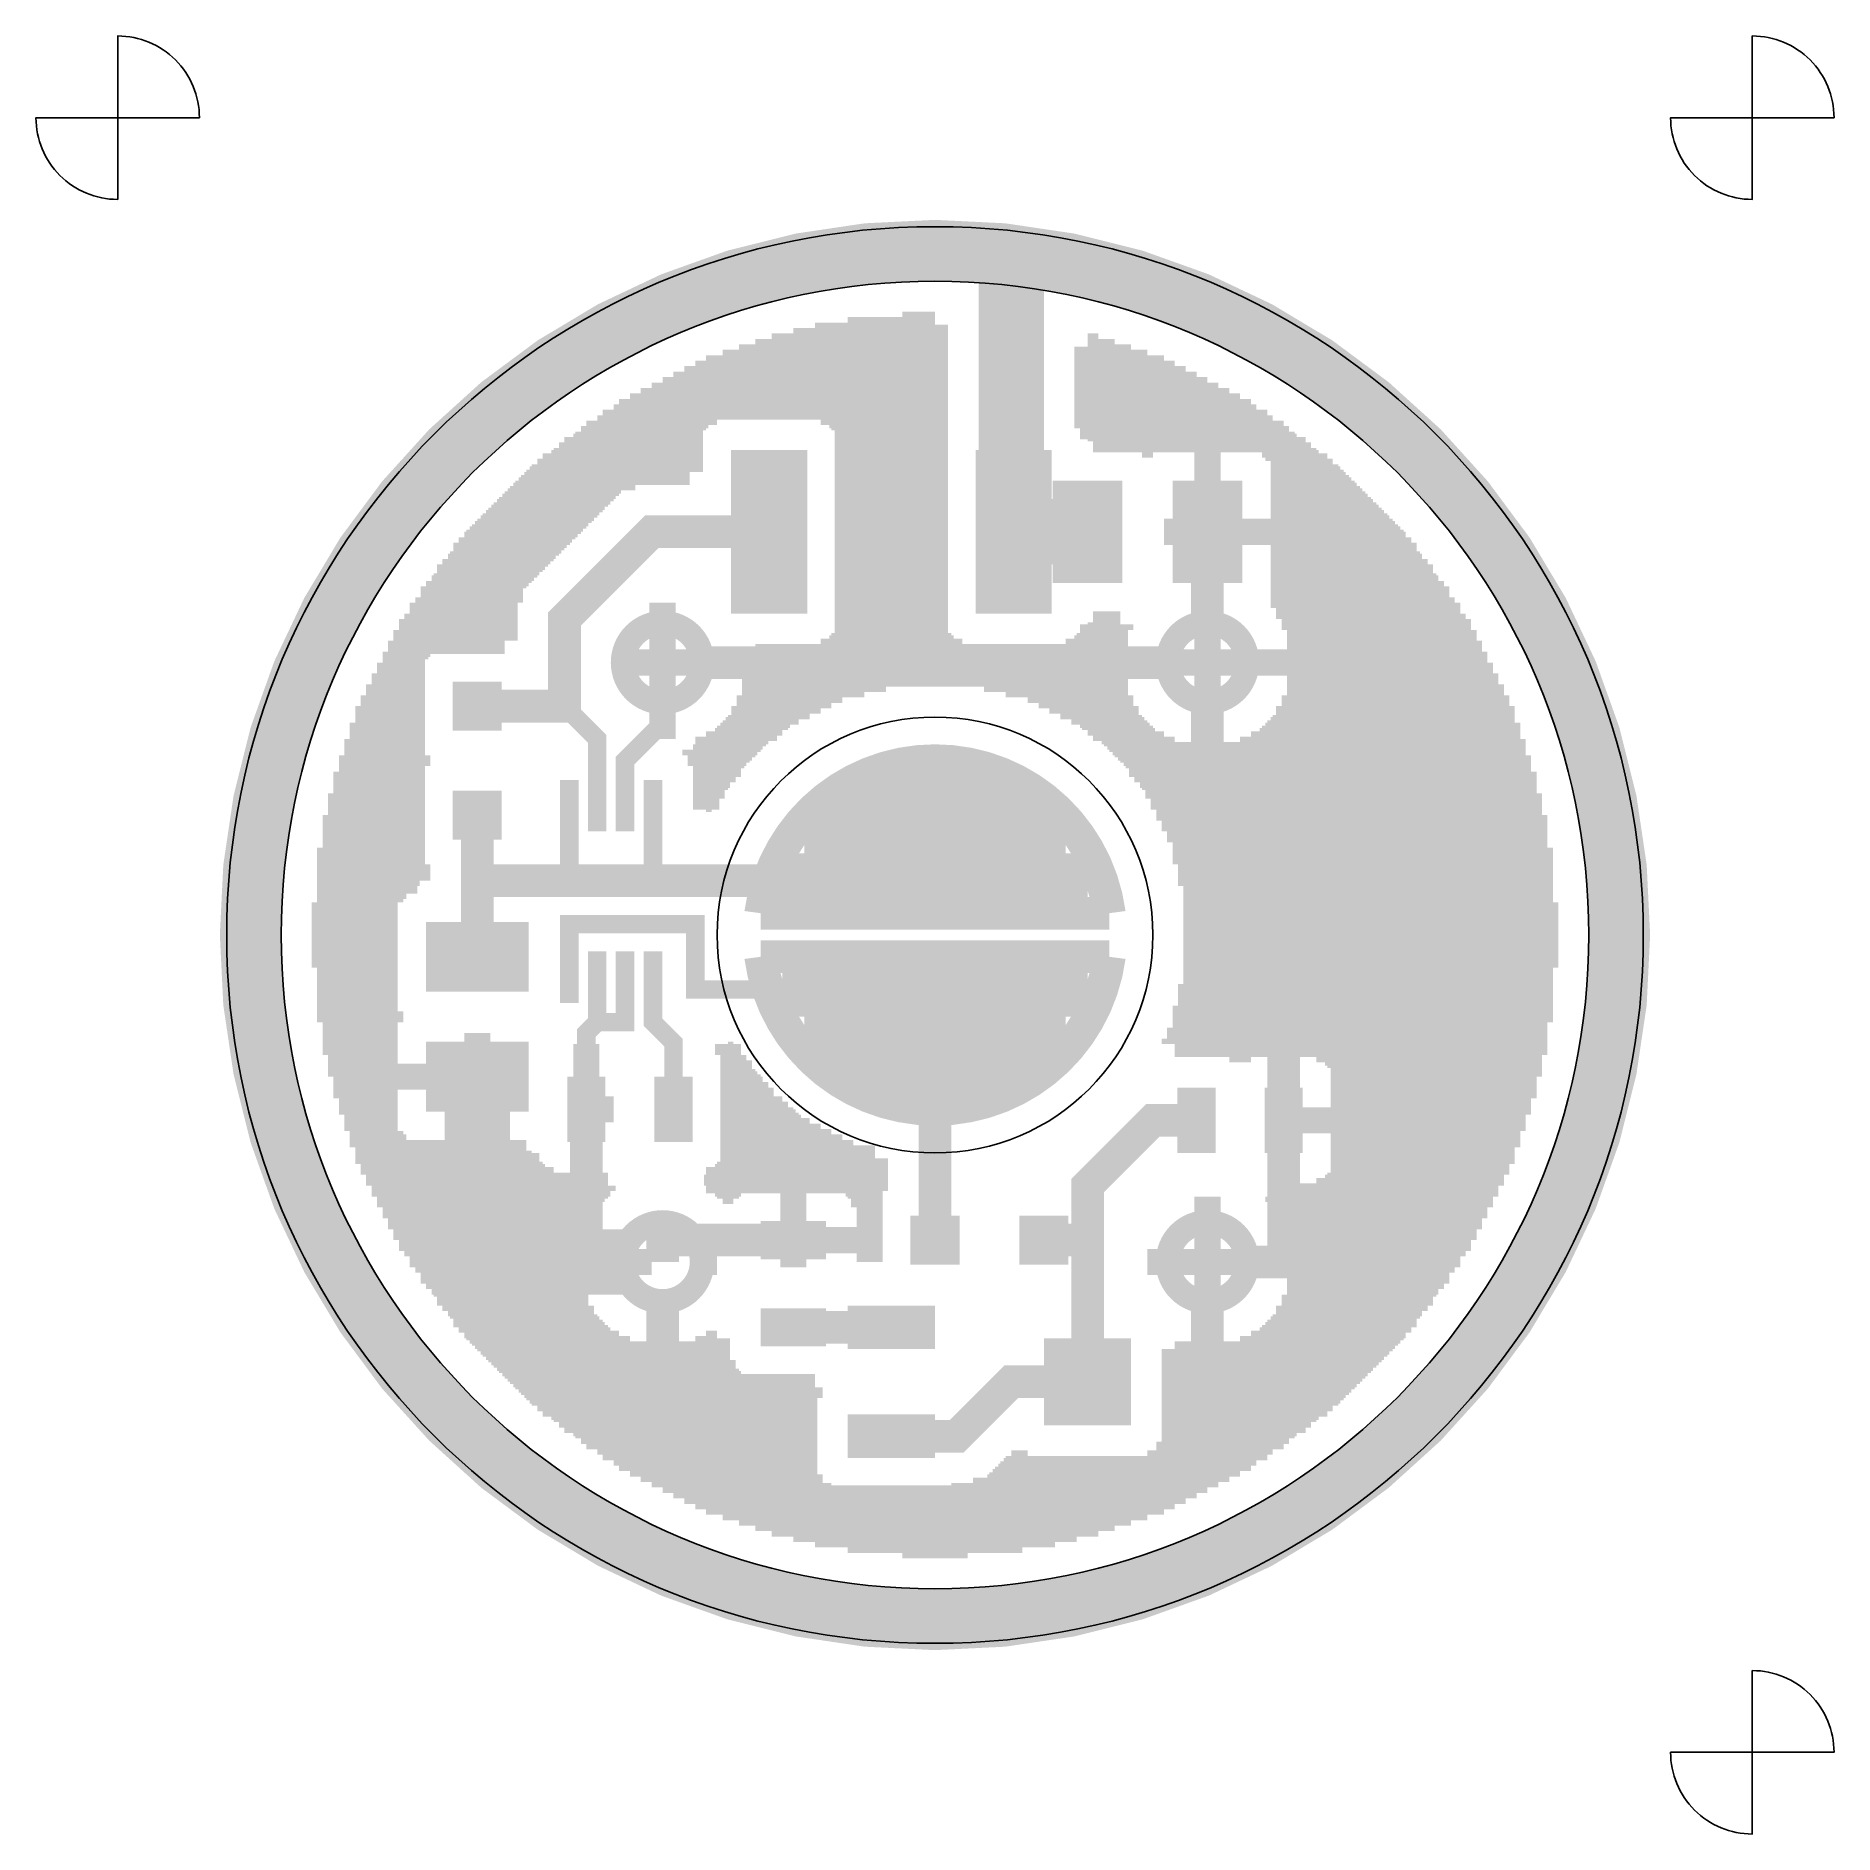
# Model space of a CAD drawing. Extents: x 385.4 to 427.4, y 334.6 to 376.6.
import ezdxf

# ---------------------------------------------------------------- set-up
doc = ezdxf.new("R2010")
doc.units = 0
doc.header["$MEASUREMENT"] = 0
doc.layers.add('1', color=2, linetype='CONTINUOUS')

msp = doc.modelspace()

# ---------------------------------------------------------------- linework, layer by layer
at = {"layer": '1'}
for points in [[(387.35, 374.65), (389.255, 374.65, 0.414214), (387.35, 376.555)], [(425.45, 374.65), (427.355, 374.65, 0.414214), (425.45, 376.555)], [(387.35, 374.65), (385.445, 374.65, 0.414214), (387.35, 372.745)], [(425.45, 374.65), (423.545, 374.65, 0.414214), (425.45, 372.745)], [(389.89, 355.6, 1), (422.91, 355.6, 1)], [(391.16, 355.6, 1), (421.64, 355.6, 1)], [(401.32, 355.6, 1), (411.48, 355.6, 1)], [(425.45, 336.55), (427.355, 336.55, 0.414214), (425.45, 338.455)], [(425.45, 336.55), (423.545, 336.55, 0.414214), (425.45, 334.645)]]:
    msp.add_lwpolyline(points, format="xyb", close=True, dxfattribs=at)
for points, const_width in [([(390.44563, 355.6, 1), (422.35438, 355.6, 1)], 1.42875), ([(399.12925, 361.95, 1), (400.97075, 361.95, 1)], 0.5715), ([(411.82925, 361.95, 1), (413.67075, 361.95, 1)], 0.5715), ([(405.8285, 356.87, 1), (406.9715, 356.87, 1)], 1.143), ([(405.8285, 354.33, 1), (406.9715, 354.33, 1)], 1.143), ([(399.12925, 347.98, 1), (400.97075, 347.98, 1)], 0.5715), ([(411.82925, 347.98, 1), (413.67075, 347.98, 1)], 0.5715)]:
    msp.add_lwpolyline(points, format="xyb", close=True, dxfattribs=dict(at, const_width=const_width))
for points, const_width in [([(408.178, 364.998), (408.178, 371.348)], 1.524), ([(405.638, 369.824), (406.4, 369.824)], 0.6096), ([(405.638, 361.696), (405.638, 369.824)], 0.6096), ([(405.765, 361.696), (405.765, 369.824)], 0.6096), ([(405.892, 361.696), (405.892, 369.824)], 0.6096), ([(406.019, 361.696), (406.019, 369.824)], 0.6096), ([(406.146, 361.696), (406.146, 369.824)], 0.6096), ([(406.273, 361.696), (406.273, 369.824)], 0.6096), ([(406.4, 361.696), (406.4, 369.824)], 0.6096), ([(403.098, 369.443), (406.4, 369.443)], 0.6096), ([(403.098, 367.919), (403.098, 369.443)], 0.6096), ([(403.225, 367.919), (403.225, 369.443)], 0.6096), ([(403.352, 367.919), (403.352, 369.443)], 0.6096), ([(403.479, 367.919), (403.479, 369.443)], 0.6096), ([(403.606, 369.57), (406.4, 369.57)], 0.6096), ([(403.606, 367.919), (403.606, 369.57)], 0.6096), ([(403.733, 367.792), (403.733, 369.57)], 0.6096), ([(403.86, 367.792), (403.86, 369.57)], 0.6096), ([(403.987, 367.665), (403.987, 369.57)], 0.6096), ([(404.114, 367.665), (404.114, 369.57)], 0.6096), ([(404.241, 367.411), (404.241, 369.57)], 0.6096), ([(404.368, 369.697), (406.4, 369.697)], 0.6096), ([(404.368, 361.442), (404.368, 369.697)], 0.6096), ([(404.495, 361.442), (404.495, 369.697)], 0.6096), ([(404.622, 361.442), (404.622, 369.697)], 0.6096), ([(404.749, 361.442), (404.749, 369.697)], 0.6096), ([(404.876, 361.569), (404.876, 369.697)], 0.6096), ([(405.003, 361.569), (405.003, 369.697)], 0.6096), ([(405.13, 361.569), (405.13, 369.697)], 0.6096), ([(405.257, 361.569), (405.257, 369.697)], 0.6096), ([(405.384, 361.696), (405.384, 369.697)], 0.6096), ([(405.511, 361.696), (405.511, 369.697)], 0.6096), ([(401.447, 368.935), (406.4, 368.935)], 0.6096), ([(401.447, 367.919), (401.447, 368.935)], 0.6096), ([(401.574, 367.919), (401.574, 368.935)], 0.6096), ([(401.701, 367.919), (401.701, 368.935)], 0.6096), ([(401.828, 369.062), (406.4, 369.062)], 0.6096), ([(401.828, 367.919), (401.828, 369.062)], 0.6096), ([(401.955, 367.919), (401.955, 369.062)], 0.6096), ([(402.082, 367.919), (402.082, 369.062)], 0.6096), ([(402.209, 369.189), (406.4, 369.189)], 0.6096), ([(402.209, 367.919), (402.209, 369.189)], 0.6096), ([(402.336, 367.919), (402.336, 369.189)], 0.6096), ([(402.463, 367.919), (402.463, 369.189)], 0.6096), ([(402.59, 369.316), (406.4, 369.316)], 0.6096), ([(402.59, 367.919), (402.59, 369.316)], 0.6096), ([(402.717, 367.919), (402.717, 369.316)], 0.6096), ([(402.844, 367.919), (402.844, 369.316)], 0.6096), ([(402.971, 367.919), (402.971, 369.316)], 0.6096), ([(409.956, 369.316), (410.21, 369.316)], 0.6096), ([(409.956, 367.411), (409.956, 369.316)], 0.6096), ([(409.956, 369.189), (410.591, 369.189)], 0.6096), ([(409.956, 369.062), (410.972, 369.062)], 0.6096), ([(409.956, 368.935), (411.353, 368.935)], 0.6096), ([(410.083, 367.157), (410.083, 369.316)], 0.6096), ([(410.21, 367.157), (410.21, 369.316)], 0.6096), ([(410.337, 367.157), (410.337, 369.189)], 0.6096), ([(410.464, 367.157), (410.464, 369.189)], 0.6096), ([(410.591, 367.157), (410.591, 369.189)], 0.6096), ([(410.718, 367.157), (410.718, 369.062)], 0.6096), ([(410.845, 367.157), (410.845, 369.062)], 0.6096), ([(410.972, 367.157), (410.972, 369.062)], 0.6096), ([(411.099, 367.157), (411.099, 368.935)], 0.6096), ([(411.226, 367.03), (411.226, 368.935)], 0.6096), ([(411.353, 367.03), (411.353, 368.935)], 0.6096), ([(400.558, 368.554), (406.4, 368.554)], 0.6096), ([(400.558, 366.395), (400.558, 368.554)], 0.6096), ([(400.685, 366.395), (400.685, 368.554)], 0.6096), ([(400.812, 368.681), (406.4, 368.681)], 0.6096), ([(400.812, 367.411), (400.812, 368.681)], 0.6096), ([(400.939, 367.538), (400.939, 368.681)], 0.6096), ([(401.066, 368.808), (406.4, 368.808)], 0.6096), ([(401.066, 367.665), (401.066, 368.808)], 0.6096), ([(401.193, 367.792), (401.193, 368.808)], 0.6096), ([(401.32, 367.792), (401.32, 368.808)], 0.6096), ([(409.956, 368.808), (411.734, 368.808)], 0.6096), ([(409.956, 368.681), (411.988, 368.681)], 0.6096), ([(409.956, 368.554), (412.242, 368.554)], 0.6096), ([(411.48, 367.03), (411.48, 368.808)], 0.6096), ([(411.607, 367.157), (411.607, 368.808)], 0.6096), ([(411.734, 367.157), (411.734, 368.808)], 0.6096), ([(411.861, 367.157), (411.861, 368.681)], 0.6096), ([(411.988, 367.157), (411.988, 368.681)], 0.6096), ([(412.115, 367.157), (412.115, 368.554)], 0.6096), ([(412.242, 367.157), (412.242, 368.554)], 0.6096), ([(399.796, 368.173), (406.4, 368.173)], 0.6096), ([(399.796, 366.395), (399.796, 368.173)], 0.6096), ([(399.923, 366.395), (399.923, 368.173)], 0.6096), ([(400.05, 368.3), (406.4, 368.3)], 0.6096), ([(400.05, 366.395), (400.05, 368.3)], 0.6096), ([(400.177, 366.395), (400.177, 368.3)], 0.6096), ([(400.304, 368.427), (406.4, 368.427)], 0.6096), ([(400.304, 366.395), (400.304, 368.427)], 0.6096), ([(400.431, 366.395), (400.431, 368.427)], 0.6096), ([(409.956, 368.427), (412.496, 368.427)], 0.6096), ([(409.956, 368.3), (412.75, 368.3)], 0.6096), ([(409.956, 368.173), (413.004, 368.173)], 0.6096), ([(412.369, 367.157), (412.369, 368.427)], 0.6096), ([(412.496, 367.157), (412.496, 368.427)], 0.6096), ([(412.623, 367.157), (412.623, 368.3)], 0.6096), ([(412.75, 353.06), (412.75, 368.3)], 0.6096), ([(412.877, 367.157), (412.877, 368.173)], 0.6096), ([(413.004, 367.157), (413.004, 368.173)], 0.6096), ([(399.034, 367.792), (401.32, 367.792)], 0.6096), ([(399.034, 366.141), (399.034, 367.792)], 0.6096), ([(399.161, 366.268), (399.161, 367.792)], 0.6096), ([(399.288, 367.919), (406.4, 367.919)], 0.6096), ([(399.288, 366.268), (399.288, 367.919)], 0.6096), ([(399.415, 366.268), (399.415, 367.919)], 0.6096), ([(399.542, 368.046), (406.4, 368.046)], 0.6096), ([(399.542, 366.395), (399.542, 368.046)], 0.6096), ([(399.669, 366.395), (399.669, 368.046)], 0.6096), ([(403.733, 367.792), (406.4, 367.792)], 0.6096), ([(409.956, 368.046), (413.258, 368.046)], 0.6096), ([(409.956, 367.919), (413.512, 367.919)], 0.6096), ([(409.956, 367.792), (413.766, 367.792)], 0.6096), ([(413.131, 367.157), (413.131, 368.046)], 0.6096), ([(413.258, 367.157), (413.258, 368.046)], 0.6096), ([(413.385, 367.157), (413.385, 367.919)], 0.6096), ([(413.512, 367.157), (413.512, 367.919)], 0.6096), ([(413.639, 367.157), (413.639, 367.792)], 0.6096), ([(413.766, 367.157), (413.766, 367.792)], 0.6096), ([(398.272, 367.284), (400.685, 367.284)], 0.6096), ([(398.272, 365.379), (398.272, 367.284)], 0.6096), ([(398.399, 365.506), (398.399, 367.284)], 0.6096), ([(398.526, 367.411), (400.812, 367.411)], 0.6096), ([(398.526, 365.633), (398.526, 367.411)], 0.6096), ([(398.653, 367.538), (400.939, 367.538)], 0.6096), ([(398.653, 365.76), (398.653, 367.538)], 0.6096), ([(398.78, 365.887), (398.78, 367.538)], 0.6096), ([(398.907, 367.665), (401.066, 367.665)], 0.6096), ([(398.907, 366.014), (398.907, 367.665)], 0.6096), ([(403.987, 367.665), (406.4, 367.665)], 0.6096), ([(404.241, 367.538), (406.4, 367.538)], 0.6096), ([(404.241, 367.411), (406.4, 367.411)], 0.6096), ([(404.368, 367.284), (406.4, 367.284)], 0.6096), ([(409.956, 367.665), (413.893, 367.665)], 0.6096), ([(409.956, 367.538), (414.147, 367.538)], 0.6096), ([(409.956, 367.411), (414.274, 367.411)], 0.6096), ([(410.083, 367.284), (414.528, 367.284)], 0.6096), ([(413.893, 367.157), (413.893, 367.665)], 0.6096), ([(414.02, 367.03), (414.02, 367.538)], 0.6096), ([(414.147, 367.03), (414.147, 367.538)], 0.6096), ([(414.274, 366.903), (414.274, 367.411)], 0.6096), ([(414.401, 366.649), (414.401, 367.284)], 0.6096), ([(414.528, 363.22), (414.528, 367.284)], 0.6096), ([(397.764, 366.903), (400.685, 366.903)], 0.6096), ([(397.764, 364.871), (397.764, 366.903)], 0.6096), ([(397.891, 364.998), (397.891, 366.903)], 0.6096), ([(398.018, 367.03), (400.685, 367.03)], 0.6096), ([(398.018, 365.125), (398.018, 367.03)], 0.6096), ([(398.145, 367.157), (400.685, 367.157)], 0.6096), ([(398.145, 365.252), (398.145, 367.157)], 0.6096), ([(404.368, 367.157), (406.4, 367.157)], 0.6096), ([(404.368, 367.03), (406.4, 367.03)], 0.6096), ([(404.368, 366.903), (406.4, 366.903)], 0.6096), ([(410.083, 367.157), (414.655, 367.157)], 0.6096), ([(411.226, 367.03), (411.48, 367.03)], 0.6096), ([(414.02, 367.03), (414.782, 367.03)], 0.6096), ([(414.274, 366.903), (415.036, 366.903)], 0.6096), ([(414.655, 362.966), (414.655, 367.157)], 0.6096), ([(414.782, 362.712), (414.782, 367.03)], 0.6096), ([(414.909, 353.06), (414.909, 366.903)], 0.6096), ([(415.036, 353.06), (415.036, 366.903)], 0.6096), ([(397.256, 366.522), (400.685, 366.522)], 0.6096), ([(397.256, 364.363), (397.256, 366.522)], 0.6096), ([(397.383, 364.49), (397.383, 366.522)], 0.6096), ([(397.51, 366.649), (400.685, 366.649)], 0.6096), ([(397.51, 364.617), (397.51, 366.649)], 0.6096), ([(397.637, 366.776), (400.685, 366.776)], 0.6096), ([(397.637, 364.744), (397.637, 366.776)], 0.6096), ([(404.368, 366.776), (406.4, 366.776)], 0.6096), ([(404.368, 366.649), (406.4, 366.649)], 0.6096), ([(404.368, 366.522), (406.4, 366.522)], 0.6096), ([(414.401, 366.776), (415.163, 366.776)], 0.6096), ([(414.401, 366.649), (415.29, 366.649)], 0.6096), ([(414.528, 366.522), (415.544, 366.522)], 0.6096), ([(415.163, 353.06), (415.163, 366.776)], 0.6096), ([(415.29, 352.933), (415.29, 366.649)], 0.6096), ([(415.417, 352.933), (415.417, 366.522)], 0.6096), ([(415.544, 352.806), (415.544, 366.522)], 0.6096), ([(396.748, 366.014), (398.907, 366.014)], 0.6096), ([(396.748, 363.855), (396.748, 366.014)], 0.6096), ([(396.875, 366.141), (399.034, 366.141)], 0.6096), ([(396.875, 363.982), (396.875, 366.141)], 0.6096), ([(397.002, 366.268), (399.415, 366.268)], 0.6096), ([(397.002, 364.109), (397.002, 366.268)], 0.6096), ([(397.129, 366.395), (400.685, 366.395)], 0.6096), ([(397.129, 364.236), (397.129, 366.395)], 0.6096), ([(404.368, 366.395), (406.4, 366.395)], 0.6096), ([(404.368, 366.268), (406.4, 366.268)], 0.6096), ([(404.368, 366.141), (406.4, 366.141)], 0.6096), ([(404.368, 366.014), (406.4, 366.014)], 0.6096), ([(414.528, 366.395), (415.671, 366.395)], 0.6096), ([(414.528, 366.268), (415.798, 366.268)], 0.6096), ([(414.528, 366.141), (415.925, 366.141)], 0.6096), ([(414.528, 366.014), (416.052, 366.014)], 0.6096), ([(415.671, 352.679), (415.671, 366.395)], 0.6096), ([(415.798, 352.552), (415.798, 366.268)], 0.6096), ([(415.925, 345.059), (415.925, 366.141)], 0.6096), ([(416.052, 345.186), (416.052, 366.014)], 0.6096), ([(396.367, 365.633), (398.526, 365.633)], 0.6096), ([(396.367, 362.458), (396.367, 365.633)], 0.6096), ([(396.494, 365.76), (398.653, 365.76)], 0.6096), ([(396.494, 363.347), (396.494, 365.76)], 0.6096), ([(396.621, 365.887), (398.78, 365.887)], 0.6096), ([(396.621, 363.728), (396.621, 365.887)], 0.6096), ([(404.368, 365.887), (406.4, 365.887)], 0.6096), ([(404.368, 365.76), (406.4, 365.76)], 0.6096), ([(404.368, 365.633), (406.4, 365.633)], 0.6096), ([(414.528, 365.887), (416.179, 365.887)], 0.6096), ([(414.528, 365.76), (416.306, 365.76)], 0.6096), ([(414.528, 365.633), (416.433, 365.633)], 0.6096), ([(416.179, 345.313), (416.179, 365.887)], 0.6096), ([(416.306, 345.44), (416.306, 365.76)], 0.6096), ([(416.433, 345.567), (416.433, 365.633)], 0.6096), ([(395.986, 365.252), (398.145, 365.252)], 0.6096), ([(395.986, 362.458), (395.986, 365.252)], 0.6096), ([(396.113, 365.379), (398.272, 365.379)], 0.6096), ([(396.113, 362.458), (396.113, 365.379)], 0.6096), ([(396.24, 365.506), (398.399, 365.506)], 0.6096), ([(396.24, 362.458), (396.24, 365.506)], 0.6096), ([(404.368, 365.506), (406.4, 365.506)], 0.6096), ([(404.368, 365.379), (406.4, 365.379)], 0.6096), ([(404.368, 365.252), (406.4, 365.252)], 0.6096), ([(408.23398, 364.998), (409.956, 364.998)], 1.524), ([(414.528, 365.506), (416.56, 365.506)], 0.6096), ([(414.528, 365.379), (416.687, 365.379)], 0.6096), ([(414.528, 365.252), (416.814, 365.252)], 0.6096), ([(416.56, 345.694), (416.56, 365.506)], 0.6096), ([(416.687, 345.821), (416.687, 365.379)], 0.6096), ([(416.814, 345.948), (416.814, 365.252)], 0.6096), ([(395.478, 364.744), (397.637, 364.744)], 0.6096), ([(395.478, 362.458), (395.478, 364.744)], 0.6096), ([(395.605, 364.871), (397.764, 364.871)], 0.6096), ([(395.605, 362.458), (395.605, 364.871)], 0.6096), ([(395.732, 360.934), (397.764, 360.934), (397.764, 362.966), (399.796, 364.998), (402.53402, 364.998)], 0.762), ([(395.732, 364.998), (397.891, 364.998)], 0.6096), ([(395.732, 362.458), (395.732, 364.998)], 0.6096), ([(395.859, 365.125), (398.018, 365.125)], 0.6096), ([(395.859, 362.458), (395.859, 365.125)], 0.6096), ([(404.368, 365.125), (406.4, 365.125)], 0.6096), ([(404.368, 364.998), (406.4, 364.998)], 0.6096), ([(404.368, 364.871), (406.4, 364.871)], 0.6096), ([(404.368, 364.744), (406.4, 364.744)], 0.6096), ([(411.734, 364.998), (417.068, 364.998)], 0.6096), ([(412.75, 362.585), (412.75, 364.998)], 0.762), ([(414.528, 365.125), (416.941, 365.125)], 0.6096), ([(414.528, 364.871), (417.195, 364.871)], 0.6096), ([(414.528, 364.744), (417.322, 364.744)], 0.6096), ([(416.941, 346.075), (416.941, 365.125)], 0.6096), ([(417.068, 346.202), (417.068, 364.998)], 0.6096), ([(417.195, 346.329), (417.195, 364.871)], 0.6096), ([(417.322, 346.456), (417.322, 364.744)], 0.6096), ([(395.224, 364.363), (397.256, 364.363)], 0.6096), ([(395.224, 362.458), (395.224, 364.363)], 0.6096), ([(395.351, 364.49), (397.383, 364.49)], 0.6096), ([(395.351, 362.458), (395.351, 364.49)], 0.6096), ([(395.478, 364.617), (397.51, 364.617)], 0.6096), ([(404.368, 364.617), (406.4, 364.617)], 0.6096), ([(404.368, 364.49), (406.4, 364.49)], 0.6096), ([(404.368, 364.363), (406.4, 364.363)], 0.6096), ([(414.528, 364.617), (417.322, 364.617)], 0.6096), ([(414.528, 364.49), (417.449, 364.49)], 0.6096), ([(414.528, 364.363), (417.576, 364.363)], 0.6096), ([(417.449, 346.71), (417.449, 364.49)], 0.6096), ([(417.576, 346.837), (417.576, 364.363)], 0.6096), ([(394.97, 363.982), (396.875, 363.982)], 0.6096), ([(394.97, 362.458), (394.97, 363.982)], 0.6096), ([(395.097, 364.236), (397.129, 364.236)], 0.6096), ([(395.097, 362.458), (395.097, 364.236)], 0.6096), ([(395.097, 364.109), (397.002, 364.109)], 0.6096), ([(404.368, 364.236), (406.4, 364.236)], 0.6096), ([(404.368, 364.109), (406.4, 364.109)], 0.6096), ([(404.368, 363.982), (406.4, 363.982)], 0.6096), ([(414.528, 364.236), (417.703, 364.236)], 0.6096), ([(414.528, 364.109), (417.703, 364.109)], 0.6096), ([(414.528, 363.982), (417.83, 363.982)], 0.6096), ([(417.703, 346.964), (417.703, 364.236)], 0.6096), ([(417.83, 347.218), (417.83, 363.982)], 0.6096), ([(394.716, 363.728), (396.621, 363.728)], 0.6096), ([(394.716, 362.458), (394.716, 363.728)], 0.6096), ([(394.716, 363.601), (396.494, 363.601)], 0.6096), ([(394.843, 363.855), (396.748, 363.855)], 0.6096), ([(394.843, 362.458), (394.843, 363.855)], 0.6096), ([(404.368, 363.855), (406.4, 363.855)], 0.6096), ([(404.368, 363.728), (406.4, 363.728)], 0.6096), ([(404.368, 363.601), (406.4, 363.601)], 0.6096), ([(414.528, 363.855), (417.957, 363.855)], 0.6096), ([(414.528, 363.728), (418.084, 363.728)], 0.6096), ([(414.528, 363.601), (418.084, 363.601)], 0.6096), ([(417.957, 347.345), (417.957, 363.855)], 0.6096), ([(418.084, 347.472), (418.084, 363.728)], 0.6096), ([(394.335, 363.093), (396.367, 363.093)], 0.6096), ([(394.335, 362.077), (394.335, 363.093)], 0.6096), ([(394.462, 363.347), (396.494, 363.347)], 0.6096), ([(394.462, 362.204), (394.462, 363.347)], 0.6096), ([(394.462, 363.22), (396.367, 363.22)], 0.6096), ([(394.589, 363.474), (396.494, 363.474)], 0.6096), ([(394.589, 362.331), (394.589, 363.474)], 0.6096), ([(400.05, 360.172), (400.05, 363.347)], 0.6096), ([(404.368, 363.474), (406.4, 363.474)], 0.6096), ([(404.368, 363.347), (406.4, 363.347)], 0.6096), ([(404.368, 363.22), (406.4, 363.22)], 0.6096), ([(404.368, 363.093), (406.4, 363.093)], 0.6096), ([(414.401, 363.347), (418.338, 363.347)], 0.6096), ([(414.528, 363.474), (418.211, 363.474)], 0.6096), ([(414.528, 363.22), (418.338, 363.22)], 0.6096), ([(414.655, 363.093), (418.465, 363.093)], 0.6096), ([(418.211, 347.726), (418.211, 363.474)], 0.6096), ([(418.338, 347.853), (418.338, 363.347)], 0.6096), ([(418.465, 348.107), (418.465, 363.093)], 0.6096), ([(394.081, 362.712), (396.367, 362.712)], 0.6096), ([(394.081, 356.743), (394.081, 362.712)], 0.6096), ([(394.208, 362.966), (396.367, 362.966)], 0.6096), ([(394.208, 356.87), (394.208, 362.966)], 0.6096), ([(394.208, 362.839), (396.367, 362.839)], 0.6096), ([(404.368, 362.966), (406.4, 362.966)], 0.6096), ([(404.368, 362.839), (406.4, 362.839)], 0.6096), ([(404.368, 362.712), (406.4, 362.712)], 0.6096), ([(410.083, 362.839), (410.718, 362.839)], 0.6096), ([(410.083, 360.426), (410.083, 362.839)], 0.6096), ([(410.083, 362.712), (410.718, 362.712)], 0.6096), ([(410.21, 360.426), (410.21, 362.839)], 0.6096), ([(410.337, 360.299), (410.337, 362.839)], 0.6096), ([(410.464, 360.172), (410.464, 362.839)], 0.6096), ([(410.591, 360.045), (410.591, 362.839)], 0.6096), ([(410.718, 362.712), (410.718, 362.839)], 0.6096), ([(414.655, 362.966), (418.592, 362.966)], 0.6096), ([(414.782, 362.839), (418.592, 362.839)], 0.6096), ([(414.782, 362.712), (418.719, 362.712)], 0.6096), ([(418.592, 348.234), (418.592, 362.966)], 0.6096), ([(418.719, 348.488), (418.719, 362.712)], 0.6096), ([(393.954, 362.458), (396.367, 362.458)], 0.6096), ([(393.954, 356.743), (393.954, 362.458)], 0.6096), ([(393.954, 362.331), (394.589, 362.331)], 0.6096), ([(394.081, 362.585), (396.367, 362.585)], 0.6096), ([(403.987, 362.331), (406.781, 362.331)], 0.6096), ([(403.987, 361.188), (403.987, 362.331)], 0.6096), ([(404.114, 361.315), (404.114, 362.331)], 0.6096), ([(404.241, 362.585), (406.527, 362.585)], 0.6096), ([(404.241, 361.315), (404.241, 362.585)], 0.6096), ([(404.241, 362.458), (406.527, 362.458)], 0.6096), ([(406.527, 361.696), (406.527, 362.585)], 0.6096), ([(406.654, 361.696), (406.654, 362.331)], 0.6096), ([(406.781, 361.696), (406.781, 362.331)], 0.6096), ([(409.702, 362.331), (410.591, 362.331)], 0.6096), ([(409.702, 360.807), (409.702, 362.331)], 0.6096), ([(409.829, 362.458), (410.591, 362.458)], 0.6096), ([(409.829, 360.68), (409.829, 362.458)], 0.6096), ([(409.956, 362.585), (410.591, 362.585)], 0.6096), ([(409.956, 360.553), (409.956, 362.585)], 0.6096), ([(414.909, 362.585), (418.719, 362.585)], 0.6096), ([(414.909, 362.458), (418.846, 362.458)], 0.6096), ([(414.909, 362.331), (418.846, 362.331)], 0.6096), ([(418.846, 348.742), (418.846, 362.458)], 0.6096), ([(393.7, 361.95), (394.208, 361.95)], 0.6096), ([(393.7, 356.362), (393.7, 361.95)], 0.6096), ([(393.7, 361.823), (394.208, 361.823)], 0.6096), ([(393.827, 362.204), (394.462, 362.204)], 0.6096), ([(393.827, 356.616), (393.827, 362.204)], 0.6096), ([(393.827, 362.077), (394.335, 362.077)], 0.6096), ([(399.161, 361.95), (419.1, 361.95)], 0.6096), ([(400.685, 361.95), (412.115, 361.95)], 0.762), ([(402.209, 362.077), (410.591, 362.077)], 0.6096), ([(402.209, 360.045), (402.209, 362.077)], 0.6096), ([(402.209, 361.823), (410.591, 361.823)], 0.6096), ([(402.336, 360.172), (402.336, 362.077)], 0.6096), ([(402.463, 360.299), (402.463, 362.077)], 0.6096), ([(402.59, 360.426), (402.59, 362.077)], 0.6096), ([(402.717, 360.426), (402.717, 362.077)], 0.6096), ([(402.844, 360.553), (402.844, 362.077)], 0.6096), ([(402.971, 360.68), (402.971, 362.077)], 0.6096), ([(403.098, 360.807), (403.098, 362.077)], 0.6096), ([(403.225, 360.807), (403.225, 362.077)], 0.6096), ([(403.352, 360.934), (403.352, 362.077)], 0.6096), ([(403.479, 360.934), (403.479, 362.077)], 0.6096), ([(403.606, 361.061), (403.606, 362.077)], 0.6096), ([(403.733, 362.204), (407.035, 362.204)], 0.6096), ([(403.733, 361.061), (403.733, 362.204)], 0.6096), ([(403.86, 361.188), (403.86, 362.204)], 0.6096), ([(406.908, 361.696), (406.908, 362.204)], 0.6096), ([(407.035, 361.696), (407.035, 362.204)], 0.6096), ([(407.162, 361.696), (407.162, 362.077)], 0.6096), ([(407.289, 361.696), (407.289, 362.077)], 0.6096), ([(407.416, 361.696), (407.416, 362.077)], 0.6096), ([(407.543, 361.569), (407.543, 362.077)], 0.6096), ([(407.67, 361.569), (407.67, 362.077)], 0.6096), ([(407.797, 361.569), (407.797, 362.077)], 0.6096), ([(407.924, 361.569), (407.924, 362.077)], 0.6096), ([(408.051, 361.442), (408.051, 362.077)], 0.6096), ([(408.178, 361.442), (408.178, 362.077)], 0.6096), ([(408.305, 361.442), (408.305, 362.077)], 0.6096), ([(408.432, 361.442), (408.432, 362.077)], 0.6096), ([(408.559, 361.315), (408.559, 362.077)], 0.6096), ([(408.686, 361.315), (408.686, 362.077)], 0.6096), ([(408.813, 361.188), (408.813, 362.077)], 0.6096), ([(408.94, 361.188), (408.94, 362.077)], 0.6096), ([(409.067, 361.061), (409.067, 362.077)], 0.6096), ([(409.194, 361.061), (409.194, 362.077)], 0.6096), ([(409.321, 360.934), (409.321, 362.077)], 0.6096), ([(409.448, 362.204), (410.591, 362.204)], 0.6096), ([(409.448, 360.934), (409.448, 362.204)], 0.6096), ([(409.575, 360.807), (409.575, 362.204)], 0.6096), ([(414.909, 362.204), (418.973, 362.204)], 0.6096), ([(414.909, 362.077), (418.973, 362.077)], 0.6096), ([(414.909, 361.823), (419.1, 361.823)], 0.6096), ([(418.973, 348.996), (418.973, 362.204)], 0.6096), ([(419.1, 349.25), (419.1, 361.95)], 0.6096), ([(393.446, 361.442), (394.208, 361.442)], 0.6096), ([(393.446, 349.758), (393.446, 361.442)], 0.6096), ([(393.573, 361.696), (394.208, 361.696)], 0.6096), ([(393.573, 349.504), (393.573, 361.696)], 0.6096), ([(393.573, 361.569), (394.208, 361.569)], 0.6096), ([(402.209, 361.696), (410.591, 361.696)], 0.6096), ([(402.209, 361.569), (405.257, 361.569)], 0.6096), ([(402.209, 361.442), (404.749, 361.442)], 0.6096), ([(407.543, 361.569), (410.591, 361.569)], 0.6096), ([(408.051, 361.442), (410.591, 361.442)], 0.6096), ([(414.528, 351.282), (414.528, 353.06), (412.75, 354.838), (412.75, 361.315)], 0.762), ([(414.909, 361.696), (419.227, 361.696)], 0.6096), ([(414.909, 361.569), (419.227, 361.569)], 0.6096), ([(414.909, 361.442), (419.354, 361.442)], 0.6096), ([(419.227, 349.504), (419.227, 361.696)], 0.6096), ([(419.354, 349.758), (419.354, 361.442)], 0.6096), ([(393.319, 361.188), (394.208, 361.188)], 0.6096), ([(393.319, 350.012), (393.319, 361.188)], 0.6096), ([(393.319, 361.061), (394.208, 361.061)], 0.6096), ([(393.446, 361.315), (394.208, 361.315)], 0.6096), ([(399.17599, 358.616), (399.17599, 359.664), (400.05, 360.53801), (400.05, 361.315)], 0.4318), ([(402.082, 361.188), (403.987, 361.188)], 0.6096), ([(402.082, 359.918), (402.082, 361.188)], 0.6096), ([(402.082, 361.061), (403.733, 361.061)], 0.6096), ([(402.209, 361.315), (404.241, 361.315)], 0.6096), ([(408.559, 361.315), (410.591, 361.315)], 0.6096), ([(408.813, 361.188), (410.718, 361.188)], 0.6096), ([(409.067, 361.061), (410.718, 361.061)], 0.6096), ([(410.718, 359.918), (410.718, 361.188)], 0.6096), ([(414.782, 361.188), (419.481, 361.188)], 0.6096), ([(414.782, 353.06), (414.782, 361.188)], 0.6096), ([(414.782, 361.061), (419.481, 361.061)], 0.6096), ([(414.909, 361.315), (419.354, 361.315)], 0.6096), ([(419.481, 350.012), (419.481, 361.188)], 0.6096), ([(393.065, 360.553), (394.208, 360.553)], 0.6096), ([(393.065, 350.647), (393.065, 360.553)], 0.6096), ([(393.192, 360.934), (394.208, 360.934)], 0.6096), ([(393.192, 350.266), (393.192, 360.934)], 0.6096), ([(393.192, 360.807), (394.208, 360.807)], 0.6096), ([(393.192, 360.68), (394.208, 360.68)], 0.6096), ([(395.732, 360.934), (397.764, 360.934), (398.526, 360.172), (398.526, 358.616)], 0.4318), ([(401.701, 360.553), (402.844, 360.553)], 0.6096), ([(401.701, 359.537), (401.701, 360.553)], 0.6096), ([(401.828, 360.68), (402.971, 360.68)], 0.6096), ([(401.828, 359.664), (401.828, 360.68)], 0.6096), ([(401.955, 360.934), (403.479, 360.934)], 0.6096), ([(401.955, 359.791), (401.955, 360.934)], 0.6096), ([(401.955, 360.807), (403.225, 360.807)], 0.6096), ([(409.321, 360.934), (410.845, 360.934)], 0.6096), ([(409.575, 360.807), (410.845, 360.807)], 0.6096), ([(409.829, 360.68), (410.972, 360.68)], 0.6096), ([(409.956, 360.553), (411.099, 360.553)], 0.6096), ([(410.845, 359.791), (410.845, 360.934)], 0.6096), ([(410.972, 359.664), (410.972, 360.68)], 0.6096), ([(411.099, 359.537), (411.099, 360.553)], 0.6096), ([(414.401, 360.553), (419.735, 360.553)], 0.6096), ([(414.401, 353.06), (414.401, 360.553)], 0.6096), ([(414.528, 360.68), (419.608, 360.68)], 0.6096), ([(414.528, 349.25), (414.528, 360.68)], 0.6096), ([(414.655, 360.934), (419.608, 360.934)], 0.6096), ([(414.655, 353.06), (414.655, 360.934)], 0.6096), ([(414.655, 360.807), (419.608, 360.807)], 0.6096), ([(419.608, 350.266), (419.608, 360.934)], 0.6096), ([(419.735, 350.647), (419.735, 360.553)], 0.6096), ([(392.938, 360.172), (394.208, 360.172)], 0.6096), ([(392.938, 351.028), (392.938, 360.172)], 0.6096), ([(393.065, 360.426), (394.208, 360.426)], 0.6096), ([(393.065, 360.299), (394.208, 360.299)], 0.6096), ([(401.32, 360.172), (402.336, 360.172)], 0.6096), ([(401.32, 359.029), (401.32, 360.172)], 0.6096), ([(401.447, 360.299), (402.463, 360.299)], 0.6096), ([(401.447, 359.156), (401.447, 360.299)], 0.6096), ([(401.574, 360.426), (402.717, 360.426)], 0.6096), ([(401.574, 359.283), (401.574, 360.426)], 0.6096), ([(410.083, 360.426), (411.226, 360.426)], 0.6096), ([(410.337, 360.299), (411.353, 360.299)], 0.6096), ([(410.464, 360.172), (411.48, 360.172)], 0.6096), ([(411.226, 359.283), (411.226, 360.426)], 0.6096), ([(411.353, 359.156), (411.353, 360.299)], 0.6096), ([(411.48, 359.029), (411.48, 360.172)], 0.6096), ([(414.02, 360.172), (419.862, 360.172)], 0.6096), ([(414.02, 353.06), (414.02, 360.172)], 0.6096), ([(414.147, 360.299), (419.735, 360.299)], 0.6096), ([(414.147, 353.06), (414.147, 360.299)], 0.6096), ([(414.274, 360.426), (419.735, 360.426)], 0.6096), ([(414.274, 353.06), (414.274, 360.426)], 0.6096), ([(419.862, 351.028), (419.862, 360.172)], 0.6096), ([(392.811, 359.791), (394.335, 359.791)], 0.6096), ([(392.811, 351.409), (392.811, 359.791)], 0.6096), ([(392.938, 360.045), (394.208, 360.045)], 0.6096), ([(392.938, 359.918), (394.208, 359.918)], 0.6096), ([(394.335, 359.537), (394.335, 359.791)], 0.6096), ([(400.812, 359.918), (402.082, 359.918)], 0.6096), ([(400.812, 359.791), (400.812, 359.918)], 0.6096), ([(400.812, 359.791), (401.955, 359.791)], 0.6096), ([(400.939, 359.537), (400.939, 359.918)], 0.6096), ([(401.066, 360.045), (402.209, 360.045)], 0.6096), ([(401.066, 358.521), (401.066, 360.045)], 0.6096), ([(401.193, 358.775), (401.193, 360.045)], 0.6096), ([(410.591, 360.045), (411.734, 360.045)], 0.6096), ([(410.718, 359.918), (411.988, 359.918)], 0.6096), ([(410.845, 359.791), (419.989, 359.791)], 0.6096), ([(411.607, 358.775), (411.607, 360.045)], 0.6096), ([(411.734, 358.521), (411.734, 360.045)], 0.6096), ([(411.861, 358.267), (411.861, 359.918)], 0.6096), ([(411.988, 358.013), (411.988, 359.918)], 0.6096), ([(412.115, 357.759), (412.115, 359.791)], 0.6096), ([(412.242, 357.251), (412.242, 359.791)], 0.6096), ([(412.369, 356.743), (412.369, 359.791)], 0.6096), ([(412.496, 353.06), (412.496, 359.791)], 0.6096), ([(412.623, 353.06), (412.623, 359.791)], 0.6096), ([(412.877, 353.06), (412.877, 359.791)], 0.6096), ([(413.004, 353.06), (413.004, 359.791)], 0.6096), ([(413.131, 353.06), (413.131, 359.791)], 0.6096), ([(413.258, 352.933), (413.258, 359.791)], 0.6096), ([(413.385, 352.933), (413.385, 359.791)], 0.6096), ([(413.512, 359.918), (419.862, 359.918)], 0.6096), ([(413.512, 352.806), (413.512, 359.918)], 0.6096), ([(413.639, 352.933), (413.639, 359.918)], 0.6096), ([(413.766, 360.045), (419.862, 360.045)], 0.6096), ([(413.766, 352.933), (413.766, 360.045)], 0.6096), ([(413.893, 353.06), (413.893, 360.045)], 0.6096), ([(419.989, 351.409), (419.989, 359.791)], 0.6096), ([(392.684, 359.41), (394.208, 359.41)], 0.6096), ([(392.684, 351.79), (392.684, 359.41)], 0.6096), ([(392.811, 359.664), (394.462, 359.664)], 0.6096), ([(392.811, 359.537), (394.335, 359.537)], 0.6096), ([(400.939, 359.664), (401.828, 359.664)], 0.6096), ([(400.939, 359.537), (401.701, 359.537)], 0.6096), ([(401.066, 359.41), (401.574, 359.41)], 0.6096), ([(410.972, 359.664), (419.989, 359.664)], 0.6096), ([(411.099, 359.537), (419.989, 359.537)], 0.6096), ([(411.226, 359.41), (420.116, 359.41)], 0.6096), ([(420.116, 351.79), (420.116, 359.41)], 0.6096), ([(392.557, 358.902), (394.208, 358.902)], 0.6096), ([(392.557, 352.298), (392.557, 358.902)], 0.6096), ([(392.684, 359.283), (394.208, 359.283)], 0.6096), ([(392.684, 359.156), (394.208, 359.156)], 0.6096), ([(392.684, 359.029), (394.208, 359.029)], 0.6096), ([(401.066, 359.283), (401.574, 359.283)], 0.6096), ([(401.066, 359.156), (401.447, 359.156)], 0.6096), ([(401.066, 359.029), (401.32, 359.029)], 0.6096), ([(401.066, 358.902), (401.193, 358.902)], 0.6096), ([(404.876, 359.156), (407.924, 359.156)], 0.762), ([(411.226, 359.283), (420.116, 359.283)], 0.6096), ([(411.353, 359.156), (420.116, 359.156)], 0.6096), ([(411.48, 359.029), (420.116, 359.029)], 0.6096), ([(411.607, 358.902), (420.243, 358.902)], 0.6096), ([(420.243, 352.298), (420.243, 358.902)], 0.6096), ([(392.557, 358.775), (394.208, 358.775)], 0.6096), ([(392.557, 358.648), (394.208, 358.648)], 0.6096), ([(392.557, 358.521), (394.208, 358.521)], 0.6096), ([(395.732, 358.394), (395.732, 356.87), (405.765, 356.87)], 0.762), ([(395.732, 355.092), (395.732, 356.87), (395.732, 358.394)], 0.762), ([(395.732, 358.394), (395.732, 356.87), (397.87601, 356.87), (397.87601, 358.616)], 0.3048), ([(397.87601, 358.616), (397.87601, 356.87), (399.826, 356.87), (399.826, 358.616)], 0.4318), ([(401.066, 358.775), (401.193, 358.775)], 0.6096), ([(408.94, 358.648), (403.86, 358.648)], 0.762), ([(411.607, 358.775), (420.243, 358.775)], 0.6096), ([(411.734, 358.648), (420.243, 358.648)], 0.6096), ([(411.734, 358.521), (420.243, 358.521)], 0.6096), ([(392.43, 358.394), (394.208, 358.394)], 0.6096), ([(392.43, 352.806), (392.43, 358.394)], 0.6096), ([(392.43, 358.267), (394.208, 358.267)], 0.6096), ([(392.43, 358.14), (394.208, 358.14)], 0.6096), ([(403.352, 358.14), (409.448, 358.14)], 0.762), ([(411.861, 358.394), (420.37, 358.394)], 0.6096), ([(411.861, 358.267), (420.37, 358.267)], 0.6096), ([(411.988, 358.14), (420.37, 358.14)], 0.6096), ([(420.37, 352.806), (420.37, 358.394)], 0.6096), ([(392.303, 357.632), (394.208, 357.632)], 0.6096), ([(392.303, 353.568), (392.303, 357.632)], 0.6096), ([(392.43, 358.013), (394.208, 358.013)], 0.6096), ([(392.43, 357.886), (394.208, 357.886)], 0.6096), ([(392.43, 357.759), (394.208, 357.759)], 0.6096), ([(409.448, 357.632), (403.352, 357.632)], 0.762), ([(411.988, 358.013), (420.37, 358.013)], 0.6096), ([(412.115, 357.886), (420.37, 357.886)], 0.6096), ([(412.115, 357.759), (420.37, 357.759)], 0.6096), ([(412.242, 357.632), (420.497, 357.632)], 0.6096), ([(420.497, 353.568), (420.497, 357.632)], 0.6096), ([(392.303, 357.505), (394.208, 357.505)], 0.6096), ([(392.303, 357.378), (394.208, 357.378)], 0.6096), ([(392.303, 357.251), (394.335, 357.251)], 0.6096), ([(394.335, 356.87), (394.335, 357.251)], 0.6096), ([(402.844, 357.124), (409.956, 357.124)], 0.762), ([(412.242, 357.505), (420.497, 357.505)], 0.6096), ([(412.242, 357.378), (420.497, 357.378)], 0.6096), ([(412.242, 357.251), (420.497, 357.251)], 0.6096), ([(392.303, 357.124), (394.335, 357.124)], 0.6096), ([(392.303, 356.997), (394.335, 356.997)], 0.6096), ([(392.303, 356.87), (394.335, 356.87)], 0.6096), ([(412.369, 357.124), (420.497, 357.124)], 0.6096), ([(412.369, 356.997), (420.497, 356.997)], 0.6096), ([(412.369, 356.87), (420.497, 356.87)], 0.6096), ([(392.176, 356.362), (393.7, 356.362)], 0.6096), ([(392.176, 354.838), (392.176, 356.362)], 0.6096), ([(392.303, 356.743), (394.081, 356.743)], 0.6096), ([(392.303, 356.616), (393.827, 356.616)], 0.6096), ([(392.303, 356.489), (393.7, 356.489)], 0.6096), ([(402.844, 356.616), (409.956, 356.616)], 0.762), ([(412.369, 356.743), (420.497, 356.743)], 0.6096), ([(412.496, 356.616), (420.497, 356.616)], 0.6096), ([(412.496, 356.489), (420.497, 356.489)], 0.6096), ([(412.496, 356.362), (420.624, 356.362)], 0.6096), ([(420.624, 354.838), (420.624, 356.362)], 0.6096), ([(392.176, 356.235), (393.573, 356.235)], 0.6096), ([(392.176, 356.108), (393.573, 356.108)], 0.6096), ([(392.176, 355.981), (393.573, 355.981)], 0.6096), ([(402.336, 356.108), (410.464, 356.108)], 0.762), ([(412.496, 356.235), (420.624, 356.235)], 0.6096), ([(412.496, 356.108), (420.624, 356.108)], 0.6096), ([(412.496, 355.981), (420.624, 355.981)], 0.6096), ([(392.176, 355.854), (393.573, 355.854)], 0.6096), ([(392.176, 355.727), (393.573, 355.727)], 0.6096), ([(392.176, 355.6), (393.573, 355.6)], 0.6096), ([(397.87601, 354.616), (397.87601, 355.854), (400.812, 355.854), (400.812, 354.33), (405.765, 354.33)], 0.4318), ([(412.496, 355.854), (420.624, 355.854)], 0.6096), ([(412.496, 355.727), (420.624, 355.727)], 0.6096), ([(412.496, 355.6), (420.624, 355.6)], 0.6096), ([(392.176, 355.473), (393.573, 355.473)], 0.6096), ([(392.176, 355.346), (393.573, 355.346)], 0.6096), ([(392.176, 355.219), (393.573, 355.219)], 0.6096), ([(402.336, 355.092), (410.464, 355.092)], 0.762), ([(412.496, 355.473), (420.624, 355.473)], 0.6096), ([(412.496, 355.346), (420.624, 355.346)], 0.6096), ([(412.496, 355.219), (420.624, 355.219)], 0.6096), ([(392.176, 355.092), (393.573, 355.092)], 0.6096), ([(392.176, 354.965), (393.573, 354.965)], 0.6096), ([(392.176, 354.838), (393.573, 354.838)], 0.6096), ([(392.303, 354.711), (393.573, 354.711)], 0.6096), ([(412.496, 355.092), (420.624, 355.092)], 0.6096), ([(412.496, 354.965), (420.624, 354.965)], 0.6096), ([(412.496, 354.838), (420.624, 354.838)], 0.6096), ([(412.496, 354.711), (420.497, 354.711)], 0.6096), ([(392.303, 354.584), (393.573, 354.584)], 0.6096), ([(392.303, 354.457), (393.573, 354.457)], 0.6096), ([(392.303, 354.33), (393.573, 354.33)], 0.6096), ([(398.272, 351.536), (398.272, 353.314), (398.526, 353.568), (398.526, 354.616)], 0.4318), ([(398.526, 354.616), (398.526, 353.568), (399.17599, 353.568), (399.17599, 354.616)], 0.4318), ([(400.304, 351.536), (400.304, 353.09), (399.826, 353.568), (399.826, 354.616)], 0.4318), ([(402.844, 354.584), (409.956, 354.584)], 0.762), ([(412.369, 354.457), (420.497, 354.457)], 0.6096), ([(412.369, 353.06), (412.369, 354.457)], 0.6096), ([(412.369, 354.33), (420.497, 354.33)], 0.6096), ([(412.496, 354.584), (420.497, 354.584)], 0.6096), ([(392.303, 354.203), (393.573, 354.203)], 0.6096), ([(392.303, 354.076), (393.573, 354.076)], 0.6096), ([(392.303, 353.949), (393.573, 353.949)], 0.6096), ([(409.956, 354.076), (402.844, 354.076)], 0.762), ([(412.242, 353.949), (420.497, 353.949)], 0.6096), ([(412.242, 353.06), (412.242, 353.949)], 0.6096), ([(412.369, 354.203), (420.497, 354.203)], 0.6096), ([(412.369, 354.076), (420.497, 354.076)], 0.6096), ([(392.303, 353.822), (393.7, 353.822)], 0.6096), ([(392.303, 353.695), (393.7, 353.695)], 0.6096), ([(392.303, 353.568), (393.7, 353.568)], 0.6096), ([(392.43, 353.441), (393.573, 353.441)], 0.6096), ([(393.7, 353.568), (393.7, 353.822)], 0.6096), ([(403.352, 353.568), (409.448, 353.568)], 0.762), ([(406.4, 353.695), (406.4, 348.488)], 0.762), ([(412.115, 353.441), (420.37, 353.441)], 0.6096), ([(412.115, 353.06), (412.115, 353.441)], 0.6096), ([(412.242, 353.822), (420.497, 353.822)], 0.6096), ([(412.242, 353.695), (420.497, 353.695)], 0.6096), ([(412.242, 353.568), (420.497, 353.568)], 0.6096), ([(392.43, 353.314), (393.573, 353.314)], 0.6096), ([(392.43, 353.187), (393.573, 353.187)], 0.6096), ([(392.43, 353.06), (393.573, 353.06)], 0.6096), ([(395.732, 346.202), (395.732, 353.314)], 0.6096), ([(398.272, 349.25), (398.272, 353.06)], 0.6096), ([(401.574, 352.806), (401.574, 353.06)], 0.6096), ([(409.448, 353.06), (403.352, 353.06)], 0.762), ([(411.988, 353.187), (420.37, 353.187)], 0.6096), ([(411.988, 353.06), (411.988, 353.187)], 0.6096), ([(411.988, 353.06), (420.37, 353.06)], 0.6096), ([(412.115, 353.314), (420.37, 353.314)], 0.6096), ([(392.43, 352.933), (393.573, 352.933)], 0.6096), ([(392.43, 352.806), (393.573, 352.806)], 0.6096), ([(392.557, 352.679), (393.573, 352.679)], 0.6096), ([(395.732, 352.298), (395.732, 350.52), (398.272, 347.98), (399.415, 347.98)], 1.524), ([(401.574, 352.806), (401.701, 352.806)], 0.6096), ([(401.701, 349.631), (401.701, 352.806)], 0.6096), ([(401.701, 352.679), (401.828, 352.679)], 0.6096), ([(401.828, 349.758), (401.828, 352.679)], 0.6096), ([(403.86, 352.552), (408.94, 352.552)], 0.762), ([(413.258, 352.933), (413.766, 352.933)], 0.6096), ([(415.29, 352.933), (420.37, 352.933)], 0.6096), ([(415.544, 352.806), (420.37, 352.806)], 0.6096), ([(415.671, 352.679), (420.243, 352.679)], 0.6096), ([(392.557, 352.552), (393.573, 352.552)], 0.6096), ([(392.557, 352.425), (393.573, 352.425)], 0.6096), ([(392.557, 352.298), (396.875, 352.298)], 0.6096), ([(392.684, 352.171), (393.573, 352.171)], 0.6096), ([(401.701, 352.552), (401.828, 352.552)], 0.6096), ([(401.701, 352.425), (401.955, 352.425)], 0.6096), ([(401.701, 352.298), (402.082, 352.298)], 0.6096), ([(401.701, 352.171), (402.209, 352.171)], 0.6096), ([(401.955, 349.885), (401.955, 352.425)], 0.6096), ([(402.082, 349.885), (402.082, 352.298)], 0.6096), ([(402.209, 349.885), (402.209, 352.171)], 0.6096), ([(415.798, 352.552), (420.243, 352.552)], 0.6096), ([(415.925, 352.425), (420.243, 352.425)], 0.6096), ([(415.925, 352.298), (420.243, 352.298)], 0.6096), ([(415.925, 352.171), (420.116, 352.171)], 0.6096), ([(392.684, 352.044), (393.573, 352.044)], 0.6096), ([(392.684, 351.917), (393.573, 351.917)], 0.6096), ([(392.684, 351.79), (393.573, 351.79)], 0.6096), ([(401.701, 352.044), (402.336, 352.044)], 0.6096), ([(401.701, 351.917), (402.336, 351.917)], 0.6096), ([(401.701, 351.79), (402.463, 351.79)], 0.6096), ([(402.336, 349.885), (402.336, 352.044)], 0.6096), ([(402.463, 349.885), (402.463, 351.79)], 0.6096), ([(404.876, 352.044), (407.924, 352.044)], 0.762), ([(415.925, 352.044), (420.116, 352.044)], 0.6096), ([(415.925, 351.917), (420.116, 351.917)], 0.6096), ([(415.925, 351.79), (420.116, 351.79)], 0.6096), ([(392.811, 351.663), (393.573, 351.663)], 0.6096), ([(392.811, 351.536), (393.573, 351.536)], 0.6096), ([(392.811, 351.409), (393.573, 351.409)], 0.6096), ([(397.891, 351.536), (398.907, 351.536)], 0.6096), ([(398.272, 351.536), (398.272, 347.98), (399.415, 347.98)], 0.762), ([(401.701, 351.663), (402.59, 351.663)], 0.6096), ([(401.701, 351.536), (402.844, 351.536)], 0.6096), ([(401.701, 351.409), (402.971, 351.409)], 0.6096), ([(402.59, 349.885), (402.59, 351.663)], 0.6096), ([(402.717, 349.885), (402.717, 351.536)], 0.6096), ([(402.844, 349.885), (402.844, 351.536)], 0.6096), ([(402.971, 349.885), (402.971, 351.409)], 0.6096), ([(408.94, 348.488), (409.956, 348.488), (409.956, 349.758), (411.48, 351.282), (412.75, 351.282), (412.496, 351.282)], 0.762), ([(413.385, 347.98), (414.528, 347.98), (414.528, 351.282)], 0.762), ([(415.925, 351.663), (419.989, 351.663)], 0.6096), ([(415.925, 351.536), (419.989, 351.536)], 0.6096), ([(415.925, 351.409), (419.989, 351.409)], 0.6096), ([(392.938, 351.282), (393.573, 351.282)], 0.6096), ([(392.938, 351.155), (393.573, 351.155)], 0.6096), ([(392.938, 351.028), (393.7, 351.028)], 0.6096), ([(393.7, 349.25), (393.7, 351.028)], 0.6096), ([(401.701, 351.282), (403.098, 351.282)], 0.6096), ([(401.701, 351.155), (403.225, 351.155)], 0.6096), ([(401.701, 351.028), (403.479, 351.028)], 0.6096), ([(403.098, 347.853), (403.098, 351.282)], 0.6096), ([(403.225, 349.885), (403.225, 351.155)], 0.6096), ([(403.352, 349.885), (403.352, 351.028)], 0.6096), ([(403.479, 349.885), (403.479, 351.028)], 0.6096), ([(414.147, 351.282), (419.862, 351.282)], 0.6096), ([(415.925, 351.155), (419.862, 351.155)], 0.6096), ([(415.925, 351.028), (419.862, 351.028)], 0.6096), ([(393.065, 350.901), (393.7, 350.901)], 0.6096), ([(393.065, 350.774), (393.827, 350.774)], 0.6096), ([(393.065, 350.647), (394.081, 350.647)], 0.6096), ([(393.192, 350.52), (396.875, 350.52)], 0.6096), ([(393.827, 348.996), (393.827, 350.774)], 0.6096), ([(393.954, 348.742), (393.954, 350.647)], 0.6096), ([(394.081, 348.488), (394.081, 350.647)], 0.6096), ([(394.208, 348.234), (394.208, 350.52)], 0.6096), ([(394.335, 348.107), (394.335, 350.52)], 0.6096), ([(394.462, 347.853), (394.462, 350.52)], 0.6096), ([(394.589, 347.726), (394.589, 350.52)], 0.6096), ([(394.716, 347.472), (394.716, 350.52)], 0.6096), ([(394.843, 347.345), (394.843, 350.52)], 0.6096), ([(394.97, 347.218), (394.97, 350.52)], 0.6096), ([(395.097, 346.964), (395.097, 350.52)], 0.6096), ([(395.224, 346.837), (395.224, 350.52)], 0.6096), ([(395.351, 346.71), (395.351, 350.52)], 0.6096), ([(395.478, 346.456), (395.478, 350.52)], 0.6096), ([(395.605, 346.329), (395.605, 350.52)], 0.6096), ([(395.859, 346.075), (395.859, 350.52)], 0.6096), ([(395.986, 345.948), (395.986, 350.52)], 0.6096), ([(396.113, 345.821), (396.113, 350.52)], 0.6096), ([(396.24, 345.694), (396.24, 350.52)], 0.6096), ([(396.367, 345.567), (396.367, 350.52)], 0.6096), ([(396.494, 345.44), (396.494, 350.52)], 0.6096), ([(396.621, 345.313), (396.621, 350.52)], 0.6096), ([(396.748, 345.186), (396.748, 350.52)], 0.6096), ([(396.875, 345.059), (396.875, 350.52)], 0.6096), ([(401.701, 350.901), (403.733, 350.901)], 0.6096), ([(401.701, 350.774), (403.987, 350.774)], 0.6096), ([(401.701, 350.647), (404.241, 350.647)], 0.6096), ([(401.701, 350.52), (404.495, 350.52)], 0.6096), ([(403.606, 349.885), (403.606, 350.901)], 0.6096), ([(403.733, 349.885), (403.733, 350.901)], 0.6096), ([(403.86, 349.885), (403.86, 350.774)], 0.6096), ([(403.987, 349.885), (403.987, 350.774)], 0.6096), ([(404.114, 349.885), (404.114, 350.647)], 0.6096), ([(404.241, 349.885), (404.241, 350.647)], 0.6096), ([(404.368, 349.758), (404.368, 350.52)], 0.6096), ([(404.495, 349.631), (404.495, 350.52)], 0.6096), ([(415.925, 350.901), (419.735, 350.901)], 0.6096), ([(415.925, 350.774), (419.735, 350.774)], 0.6096), ([(415.925, 350.647), (419.735, 350.647)], 0.6096), ([(415.925, 350.52), (419.608, 350.52)], 0.6096), ([(393.192, 350.393), (396.875, 350.393)], 0.6096), ([(393.192, 350.266), (397.002, 350.266)], 0.6096), ([(393.319, 350.139), (397.129, 350.139)], 0.6096), ([(397.002, 344.932), (397.002, 350.266)], 0.6096), ([(397.129, 344.805), (397.129, 350.139)], 0.6096), ([(401.447, 350.139), (405.003, 350.139)], 0.6096), ([(401.447, 349.631), (401.447, 350.139)], 0.6096), ([(401.574, 350.266), (405.003, 350.266)], 0.6096), ([(401.574, 349.504), (401.574, 350.266)], 0.6096), ([(401.701, 350.393), (405.003, 350.393)], 0.6096), ([(404.622, 349.504), (404.622, 350.393)], 0.6096), ([(404.749, 349.25), (404.749, 350.393)], 0.6096), ([(404.876, 347.98), (404.876, 350.393)], 0.6096), ([(405.003, 349.631), (405.003, 350.393)], 0.6096), ([(415.925, 350.393), (419.608, 350.393)], 0.6096), ([(415.925, 350.266), (419.608, 350.266)], 0.6096), ([(415.925, 350.139), (419.481, 350.139)], 0.6096), ([(393.319, 350.012), (397.256, 350.012)], 0.6096), ([(393.446, 349.885), (397.51, 349.885)], 0.6096), ([(393.446, 349.758), (398.78, 349.758)], 0.6096), ([(397.256, 344.678), (397.256, 350.012)], 0.6096), ([(397.383, 344.678), (397.383, 349.885)], 0.6096), ([(397.51, 344.551), (397.51, 349.885)], 0.6096), ([(397.637, 344.424), (397.637, 349.758)], 0.6096), ([(397.764, 344.297), (397.764, 349.758)], 0.6096), ([(397.891, 344.297), (397.891, 349.758)], 0.6096), ([(398.018, 348.742), (398.018, 349.758)], 0.6096), ([(398.145, 348.996), (398.145, 349.758)], 0.6096), ([(398.399, 349.377), (398.399, 349.758)], 0.6096), ([(398.526, 349.504), (398.526, 349.758)], 0.6096), ([(398.653, 349.631), (398.653, 349.758)], 0.6096), ([(401.066, 349.885), (405.003, 349.885)], 0.6096), ([(401.32, 350.012), (405.003, 350.012)], 0.6096), ([(401.32, 349.758), (401.32, 350.012)], 0.6096), ([(401.32, 349.758), (401.828, 349.758)], 0.6096), ([(404.368, 349.758), (405.003, 349.758)], 0.6096), ([(415.544, 349.758), (419.354, 349.758)], 0.6096), ([(415.544, 344.678), (415.544, 349.758)], 0.6096), ([(415.671, 349.885), (419.354, 349.885)], 0.6096), ([(415.671, 344.805), (415.671, 349.885)], 0.6096), ([(415.798, 350.012), (419.481, 350.012)], 0.6096), ([(415.798, 344.932), (415.798, 350.012)], 0.6096), ([(393.573, 349.631), (398.653, 349.631)], 0.6096), ([(393.573, 349.504), (398.526, 349.504)], 0.6096), ([(393.7, 349.377), (398.399, 349.377)], 0.6096), ([(393.7, 349.25), (398.272, 349.25)], 0.6096), ([(401.447, 349.631), (401.701, 349.631)], 0.6096), ([(404.495, 349.631), (405.003, 349.631)], 0.6096), ([(404.622, 349.504), (404.876, 349.504)], 0.6096), ([(404.749, 349.377), (404.876, 349.377)], 0.6096), ([(404.749, 349.25), (404.876, 349.25)], 0.6096), ([(412.75, 342.9), (412.75, 349.504)], 0.6096), ([(414.274, 349.504), (419.227, 349.504)], 0.6096), ([(414.401, 349.377), (414.401, 349.504)], 0.6096), ([(414.401, 349.377), (419.1, 349.377)], 0.6096), ([(414.528, 349.25), (419.1, 349.25)], 0.6096), ([(414.655, 348.996), (414.655, 349.504)], 0.6096), ([(414.782, 348.742), (414.782, 349.504)], 0.6096), ([(414.909, 344.297), (414.909, 349.504)], 0.6096), ([(415.036, 344.297), (415.036, 349.504)], 0.6096), ([(415.163, 344.424), (415.163, 349.504)], 0.6096), ([(415.29, 349.631), (419.227, 349.631)], 0.6096), ([(415.29, 344.551), (415.29, 349.631)], 0.6096), ([(415.417, 344.678), (415.417, 349.631)], 0.6096), ([(393.827, 349.123), (398.145, 349.123)], 0.6096), ([(393.827, 348.996), (398.145, 348.996)], 0.6096), ([(393.954, 348.869), (398.018, 348.869)], 0.6096), ([(414.655, 349.123), (418.973, 349.123)], 0.6096), ([(414.655, 348.996), (418.973, 348.996)], 0.6096), ([(414.782, 348.869), (418.846, 348.869)], 0.6096), ([(393.954, 348.742), (398.018, 348.742)], 0.6096), ([(394.081, 348.615), (397.891, 348.615)], 0.6096), ([(394.081, 348.488), (397.891, 348.488)], 0.6096), ([(400.05, 347.98), (400.05, 348.488), (403.098, 348.488)], 0.762), ([(402.209, 348.488), (404.876, 348.488)], 0.6096), ([(409.956, 345.186), (409.956, 348.488), (408.94, 348.488)], 0.762), ([(414.782, 348.742), (418.846, 348.742)], 0.6096), ([(414.909, 348.615), (418.719, 348.615)], 0.6096), ([(414.909, 348.488), (418.719, 348.488)], 0.6096), ([(394.208, 348.361), (397.891, 348.361)], 0.6096), ([(394.208, 348.234), (397.891, 348.234)], 0.6096), ([(394.335, 348.107), (397.891, 348.107)], 0.6096), ([(394.462, 347.98), (399.796, 347.98)], 0.6096), ([(401.066, 347.98), (401.32, 347.98)], 0.6096), ([(411.353, 347.98), (418.338, 347.98)], 0.6096), ([(414.909, 348.361), (418.592, 348.361)], 0.6096), ([(414.909, 348.234), (418.592, 348.234)], 0.6096), ([(414.909, 348.107), (418.465, 348.107)], 0.6096), ([(394.462, 347.853), (397.891, 347.853)], 0.6096), ([(394.589, 347.726), (397.891, 347.726)], 0.6096), ([(394.716, 347.599), (397.891, 347.599)], 0.6096), ([(414.909, 347.853), (418.338, 347.853)], 0.6096), ([(414.909, 347.726), (418.211, 347.726)], 0.6096), ([(414.909, 347.599), (418.084, 347.599)], 0.6096), ([(394.716, 347.472), (397.891, 347.472)], 0.6096), ([(394.843, 347.345), (397.891, 347.345)], 0.6096), ([(394.97, 347.218), (398.018, 347.218)], 0.6096), ([(398.018, 344.17), (398.018, 347.218)], 0.6096), ([(400.05, 347.345), (400.05, 344.17), (401.828, 342.392), (410.972, 342.392), (412.75, 344.17), (412.75, 347.345)], 0.762), ([(400.05, 342.9), (400.05, 347.218)], 0.6096), ([(414.782, 347.218), (417.83, 347.218)], 0.6096), ([(414.782, 344.17), (414.782, 347.218)], 0.6096), ([(414.909, 347.472), (418.084, 347.472)], 0.6096), ([(414.909, 347.345), (417.957, 347.345)], 0.6096), ([(395.097, 347.091), (398.018, 347.091)], 0.6096), ([(395.097, 346.964), (398.145, 346.964)], 0.6096), ([(395.224, 346.837), (398.145, 346.837)], 0.6096), ([(398.145, 344.043), (398.145, 346.964)], 0.6096), ([(414.655, 346.964), (417.703, 346.964)], 0.6096), ([(414.655, 344.043), (414.655, 346.964)], 0.6096), ([(414.655, 346.837), (417.576, 346.837)], 0.6096), ([(414.782, 347.091), (417.703, 347.091)], 0.6096), ([(395.351, 346.71), (398.272, 346.71)], 0.6096), ([(395.478, 346.583), (398.399, 346.583)], 0.6096), ([(395.478, 346.456), (398.526, 346.456)], 0.6096), ([(395.605, 346.329), (398.653, 346.329)], 0.6096), ([(398.272, 343.916), (398.272, 346.71)], 0.6096), ([(398.399, 343.916), (398.399, 346.583)], 0.6096), ([(398.526, 343.789), (398.526, 346.456)], 0.6096), ([(398.653, 343.662), (398.653, 346.329)], 0.6096), ([(403.098, 346.456), (405.384, 346.456)], 0.762), ([(414.147, 346.329), (417.195, 346.329)], 0.6096), ([(414.147, 343.662), (414.147, 346.329)], 0.6096), ([(414.274, 346.456), (417.322, 346.456)], 0.6096), ([(414.274, 343.789), (414.274, 346.456)], 0.6096), ([(414.401, 346.583), (417.322, 346.583)], 0.6096), ([(414.401, 343.916), (414.401, 346.583)], 0.6096), ([(414.528, 346.71), (417.449, 346.71)], 0.6096), ([(414.528, 343.916), (414.528, 346.71)], 0.6096), ([(395.732, 346.202), (398.78, 346.202)], 0.6096), ([(395.859, 346.075), (399.034, 346.075)], 0.6096), ([(395.986, 345.948), (399.288, 345.948)], 0.6096), ([(398.78, 343.662), (398.78, 346.202)], 0.6096), ([(398.907, 343.535), (398.907, 346.075)], 0.6096), ([(399.034, 343.408), (399.034, 346.075)], 0.6096), ([(399.161, 343.408), (399.161, 345.948)], 0.6096), ([(399.288, 343.281), (399.288, 345.948)], 0.6096), ([(400.812, 345.948), (401.32, 345.948)], 0.6096), ([(400.812, 342.519), (400.812, 345.948)], 0.6096), ([(400.939, 342.519), (400.939, 345.948)], 0.6096), ([(401.066, 346.075), (401.32, 346.075)], 0.6096), ([(401.066, 342.392), (401.066, 346.075)], 0.6096), ([(401.193, 342.392), (401.193, 346.075)], 0.6096), ([(401.32, 342.392), (401.32, 346.202)], 0.6096), ([(411.988, 342.519), (411.988, 345.948)], 0.6096), ([(413.512, 345.948), (416.814, 345.948)], 0.6096), ([(413.512, 343.281), (413.512, 345.948)], 0.6096), ([(413.639, 343.408), (413.639, 345.948)], 0.6096), ([(413.766, 346.075), (416.941, 346.075)], 0.6096), ([(413.766, 343.408), (413.766, 346.075)], 0.6096), ([(413.893, 343.535), (413.893, 346.075)], 0.6096), ([(414.02, 346.202), (417.068, 346.202)], 0.6096), ([(414.02, 343.662), (414.02, 346.202)], 0.6096), ([(396.113, 345.821), (401.32, 345.821)], 0.6096), ([(396.24, 345.694), (401.447, 345.694)], 0.6096), ([(396.367, 345.567), (401.447, 345.567)], 0.6096), ([(399.415, 343.281), (399.415, 345.821)], 0.6096), ([(399.542, 343.154), (399.542, 345.821)], 0.6096), ([(399.669, 343.154), (399.669, 345.821)], 0.6096), ([(399.796, 343.027), (399.796, 345.821)], 0.6096), ([(399.923, 343.027), (399.923, 345.821)], 0.6096), ([(400.177, 342.9), (400.177, 345.821)], 0.6096), ([(400.304, 342.773), (400.304, 345.821)], 0.6096), ([(400.431, 342.773), (400.431, 345.821)], 0.6096), ([(400.558, 342.646), (400.558, 345.821)], 0.6096), ([(400.685, 342.646), (400.685, 345.821)], 0.6096), ([(401.447, 342.265), (401.447, 345.694)], 0.6096), ([(411.988, 345.821), (416.687, 345.821)], 0.6096), ([(411.988, 345.694), (416.56, 345.694)], 0.6096), ([(411.988, 345.567), (416.433, 345.567)], 0.6096), ([(412.115, 342.646), (412.115, 345.821)], 0.6096), ([(412.242, 342.646), (412.242, 345.821)], 0.6096), ([(412.369, 342.773), (412.369, 345.821)], 0.6096), ([(412.496, 342.773), (412.496, 345.821)], 0.6096), ([(412.623, 342.9), (412.623, 345.821)], 0.6096), ([(412.877, 343.027), (412.877, 345.821)], 0.6096), ([(413.004, 343.027), (413.004, 345.821)], 0.6096), ([(413.131, 343.154), (413.131, 345.821)], 0.6096), ([(413.258, 343.154), (413.258, 345.821)], 0.6096), ([(413.385, 343.281), (413.385, 345.821)], 0.6096), ([(396.494, 345.44), (401.574, 345.44)], 0.6096), ([(396.621, 345.313), (401.701, 345.313)], 0.6096), ([(396.748, 345.186), (401.828, 345.186)], 0.6096), ([(396.875, 345.059), (403.606, 345.059)], 0.6096), ([(401.574, 342.265), (401.574, 345.44)], 0.6096), ([(401.701, 342.265), (401.701, 345.313)], 0.6096), ([(401.828, 342.138), (401.828, 345.186)], 0.6096), ([(401.955, 342.138), (401.955, 345.059)], 0.6096), ([(402.082, 342.138), (402.082, 345.059)], 0.6096), ([(402.209, 342.011), (402.209, 345.059)], 0.6096), ([(402.336, 342.011), (402.336, 345.059)], 0.6096), ([(402.463, 342.011), (402.463, 345.059)], 0.6096), ([(402.59, 341.884), (402.59, 345.059)], 0.6096), ([(402.717, 341.884), (402.717, 345.059)], 0.6096), ([(402.844, 341.884), (402.844, 345.059)], 0.6096), ([(402.971, 341.884), (402.971, 345.059)], 0.6096), ([(403.098, 341.757), (403.098, 345.059)], 0.6096), ([(403.225, 341.757), (403.225, 345.059)], 0.6096), ([(403.352, 341.757), (403.352, 345.059)], 0.6096), ([(403.479, 344.805), (403.479, 345.059)], 0.6096), ([(405.384, 343.916), (406.908, 343.916), (408.178, 345.186), (409.956, 345.186)], 0.762), ([(411.988, 345.44), (416.306, 345.44)], 0.6096), ([(411.988, 345.313), (416.179, 345.313)], 0.6096), ([(411.988, 345.186), (416.052, 345.186)], 0.6096), ([(411.988, 345.059), (415.925, 345.059)], 0.6096), ([(397.002, 344.932), (403.479, 344.932)], 0.6096), ([(397.129, 344.805), (403.479, 344.805)], 0.6096), ([(397.256, 344.678), (403.352, 344.678)], 0.6096), ([(411.988, 344.932), (415.798, 344.932)], 0.6096), ([(411.988, 344.805), (415.671, 344.805)], 0.6096), ([(411.988, 344.678), (415.544, 344.678)], 0.6096), ([(397.51, 344.551), (403.352, 344.551)], 0.6096), ([(397.637, 344.424), (403.352, 344.424)], 0.6096), ([(397.764, 344.297), (403.352, 344.297)], 0.6096), ([(411.988, 344.551), (415.29, 344.551)], 0.6096), ([(411.988, 344.424), (415.163, 344.424)], 0.6096), ([(411.988, 344.297), (415.036, 344.297)], 0.6096), ([(398.018, 344.17), (403.352, 344.17)], 0.6096), ([(398.145, 344.043), (403.352, 344.043)], 0.6096), ([(398.272, 343.916), (403.352, 343.916)], 0.6096), ([(398.526, 343.789), (403.352, 343.789)], 0.6096), ([(411.861, 343.789), (414.274, 343.789)], 0.6096), ([(411.861, 342.519), (411.861, 343.789)], 0.6096), ([(411.988, 344.17), (414.782, 344.17)], 0.6096), ([(411.988, 344.043), (414.655, 344.043)], 0.6096), ([(411.988, 343.916), (414.528, 343.916)], 0.6096), ([(398.653, 343.662), (403.352, 343.662)], 0.6096), ([(398.907, 343.535), (403.352, 343.535)], 0.6096), ([(399.034, 343.408), (403.352, 343.408)], 0.6096), ([(408.305, 341.503), (408.305, 343.408)], 0.6096), ([(411.607, 343.408), (413.766, 343.408)], 0.6096), ([(411.607, 342.392), (411.607, 343.408)], 0.6096), ([(411.734, 343.535), (413.893, 343.535)], 0.6096), ([(411.734, 342.392), (411.734, 343.535)], 0.6096), ([(411.861, 343.662), (414.147, 343.662)], 0.6096), ([(399.288, 343.281), (403.352, 343.281)], 0.6096), ([(399.542, 343.154), (403.352, 343.154)], 0.6096), ([(399.796, 343.027), (403.479, 343.027)], 0.6096), ([(403.479, 341.757), (403.479, 343.027)], 0.6096), ([(407.924, 343.027), (413.004, 343.027)], 0.6096), ([(407.924, 341.503), (407.924, 343.027)], 0.6096), ([(408.051, 343.154), (413.258, 343.154)], 0.6096), ([(408.051, 341.503), (408.051, 343.154)], 0.6096), ([(408.178, 343.281), (408.559, 343.281)], 0.6096), ([(408.178, 341.503), (408.178, 343.281)], 0.6096), ([(408.432, 341.503), (408.432, 343.281)], 0.6096), ([(408.559, 341.63), (408.559, 343.281)], 0.6096), ([(408.686, 341.63), (408.686, 343.154)], 0.6096), ([(408.813, 341.63), (408.813, 343.154)], 0.6096), ([(408.94, 341.63), (408.94, 343.154)], 0.6096), ([(409.067, 341.63), (409.067, 343.154)], 0.6096), ([(409.194, 341.63), (409.194, 343.154)], 0.6096), ([(409.321, 341.757), (409.321, 343.154)], 0.6096), ([(409.448, 341.757), (409.448, 343.154)], 0.6096), ([(409.575, 341.757), (409.575, 343.154)], 0.6096), ([(409.702, 341.757), (409.702, 343.154)], 0.6096), ([(409.829, 341.884), (409.829, 343.154)], 0.6096), ([(409.956, 341.884), (409.956, 343.154)], 0.6096), ([(410.083, 341.884), (410.083, 343.154)], 0.6096), ([(410.21, 341.884), (410.21, 343.154)], 0.6096), ([(410.337, 342.011), (410.337, 343.154)], 0.6096), ([(410.464, 342.011), (410.464, 343.154)], 0.6096), ([(410.591, 342.011), (410.591, 343.154)], 0.6096), ([(410.718, 342.138), (410.718, 343.154)], 0.6096), ([(410.845, 342.138), (410.845, 343.154)], 0.6096), ([(410.972, 342.138), (410.972, 343.154)], 0.6096), ([(411.099, 342.265), (411.099, 343.154)], 0.6096), ([(411.226, 342.265), (411.226, 343.154)], 0.6096), ([(411.353, 343.281), (413.512, 343.281)], 0.6096), ([(411.353, 342.265), (411.353, 343.281)], 0.6096), ([(411.48, 342.392), (411.48, 343.281)], 0.6096), ([(400.05, 342.9), (403.479, 342.9)], 0.6096), ([(400.304, 342.773), (403.606, 342.773)], 0.6096), ([(400.558, 342.646), (403.733, 342.646)], 0.6096), ([(403.606, 341.63), (403.606, 342.773)], 0.6096), ([(403.733, 341.63), (403.733, 342.646)], 0.6096), ([(407.289, 342.646), (412.242, 342.646)], 0.6096), ([(407.289, 341.503), (407.289, 342.646)], 0.6096), ([(407.416, 341.503), (407.416, 342.646)], 0.6096), ([(407.543, 341.503), (407.543, 342.646)], 0.6096), ([(407.67, 342.773), (412.496, 342.773)], 0.6096), ([(407.67, 341.503), (407.67, 342.773)], 0.6096), ([(407.797, 342.9), (412.75, 342.9)], 0.6096), ([(407.797, 341.503), (407.797, 342.9)], 0.6096), ([(400.812, 342.519), (403.987, 342.519)], 0.6096), ([(401.066, 342.392), (411.734, 342.392)], 0.6096), ([(401.447, 342.265), (411.353, 342.265)], 0.6096), ([(401.828, 342.138), (410.972, 342.138)], 0.6096), ([(403.86, 341.63), (403.86, 342.519)], 0.6096), ([(403.987, 341.63), (403.987, 342.519)], 0.6096), ([(404.114, 341.63), (404.114, 342.392)], 0.6096), ([(404.241, 341.63), (404.241, 342.392)], 0.6096), ([(404.368, 341.503), (404.368, 342.392)], 0.6096), ([(404.495, 341.503), (404.495, 342.392)], 0.6096), ([(404.622, 341.503), (404.622, 342.392)], 0.6096), ([(404.749, 341.503), (404.749, 342.392)], 0.6096), ([(404.876, 341.503), (404.876, 342.392)], 0.6096), ([(405.003, 341.503), (405.003, 342.392)], 0.6096), ([(405.13, 341.503), (405.13, 342.392)], 0.6096), ([(405.257, 341.503), (405.257, 342.392)], 0.6096), ([(405.384, 341.503), (405.384, 342.392)], 0.6096), ([(405.511, 341.503), (405.511, 342.392)], 0.6096), ([(405.638, 341.376), (405.638, 342.392)], 0.6096), ([(405.765, 341.376), (405.765, 342.392)], 0.6096), ([(405.892, 341.376), (405.892, 342.392)], 0.6096), ([(406.019, 341.376), (406.019, 342.392)], 0.6096), ([(406.146, 341.376), (406.146, 342.392)], 0.6096), ([(406.273, 341.376), (406.273, 342.392)], 0.6096), ([(406.4, 341.376), (406.4, 342.392)], 0.6096), ([(406.527, 341.376), (406.527, 342.392)], 0.6096), ([(406.654, 341.376), (406.654, 342.392)], 0.6096), ([(406.781, 342.519), (411.988, 342.519)], 0.6096), ([(406.781, 341.376), (406.781, 342.519)], 0.6096), ([(406.908, 341.376), (406.908, 342.519)], 0.6096), ([(407.035, 341.376), (407.035, 342.519)], 0.6096), ([(407.162, 341.376), (407.162, 342.519)], 0.6096), ([(402.209, 342.011), (410.591, 342.011)], 0.6096), ([(402.59, 341.884), (410.21, 341.884)], 0.6096), ([(403.098, 341.757), (409.702, 341.757)], 0.6096), ([(403.606, 341.63), (409.194, 341.63)], 0.6096), ([(404.368, 341.503), (408.432, 341.503)], 0.6096), ([(405.638, 341.376), (407.162, 341.376)], 0.6096)]:
    msp.add_lwpolyline(points, dxfattribs=dict(at, const_width=const_width))
for points, const_width in [([(402.97852, 363.5375), (402.97852, 366.4585), (402.08952, 366.4585), (402.08952, 363.5375)], 0.889), ([(408.67848, 363.5375), (408.67848, 366.4585), (407.78948, 366.4585), (407.78948, 363.5375)], 0.889), ([(410.3624, 364.2106), (410.3624, 365.7854), (409.5496, 365.7854), (409.5496, 364.2106)], 0.8128), ([(413.1564, 364.2106), (413.1564, 365.7854), (412.3436, 365.7854), (412.3436, 364.2106)], 0.8128), ([(396.01775, 360.64825), (396.01775, 361.21975), (395.44625, 361.21975), (395.44625, 360.64825)], 0.5715), ([(397.98396, 358.12395), (397.98396, 359.10805), (397.76806, 359.10805), (397.76806, 358.12395)], 0.2159), ([(398.63395, 358.12395), (398.63395, 359.10805), (398.41805, 359.10805), (398.41805, 358.12395)], 0.2159), ([(399.28394, 358.12395), (399.28394, 359.10805), (399.06804, 359.10805), (399.06804, 358.12395)], 0.2159), ([(399.93395, 358.12395), (399.93395, 359.10805), (399.71805, 359.10805), (399.71805, 358.12395)], 0.2159), ([(396.01775, 358.10825), (396.01775, 358.67975), (395.44625, 358.67975), (395.44625, 358.10825)], 0.5715), ([(396.5194, 354.6856), (396.5194, 355.4984), (394.9446, 355.4984), (394.9446, 354.6856)], 0.8128), ([(397.98396, 354.12396), (397.98396, 355.10805), (397.76806, 355.10805), (397.76806, 354.12396)], 0.2159), ([(398.63395, 354.12396), (398.63395, 355.10805), (398.41805, 355.10805), (398.41805, 354.12396)], 0.2159), ([(399.28394, 354.12396), (399.28394, 355.10805), (399.06804, 355.10805), (399.06804, 354.12396)], 0.2159), ([(399.93395, 354.12396), (399.93395, 355.10805), (399.71805, 355.10805), (399.71805, 354.12396)], 0.2159), ([(396.5194, 351.8916), (396.5194, 352.7044), (394.9446, 352.7044), (394.9446, 351.8916)], 0.8128), ([(398.49425, 350.99625), (398.49425, 352.07575), (398.04975, 352.07575), (398.04975, 350.99625)], 0.4445), ([(400.52625, 350.99625), (400.52625, 352.07575), (400.08175, 352.07575), (400.08175, 350.99625)], 0.4445), ([(412.71825, 350.74225), (412.71825, 351.82175), (412.27375, 351.82175), (412.27375, 350.74225)], 0.4445), ([(414.75025, 350.74225), (414.75025, 351.82175), (414.30575, 351.82175), (414.30575, 350.74225)], 0.4445), ([(403.63775, 348.26575), (403.63775, 348.71025), (402.55825, 348.71025), (402.55825, 348.26575)], 0.4445), ([(406.68575, 348.20225), (406.68575, 348.77375), (406.11425, 348.77375), (406.11425, 348.20225)], 0.5715), ([(409.22575, 348.20225), (409.22575, 348.77375), (408.65425, 348.77375), (408.65425, 348.20225)], 0.5715), ([(403.63775, 346.23375), (403.63775, 346.67825), (402.55825, 346.67825), (402.55825, 346.23375)], 0.4445), ([(406.146, 346.202), (406.146, 346.71), (404.622, 346.71), (404.622, 346.202)], 0.508), ([(410.464, 344.678), (410.464, 345.694), (409.448, 345.694), (409.448, 344.678)], 1.016), ([(406.146, 343.662), (406.146, 344.17), (404.622, 344.17), (404.622, 343.662)], 0.508)]:
    msp.add_lwpolyline(points, close=True, dxfattribs=dict(at, const_width=const_width))
at = {"layer": '1', "const_width": 0.762}
for points in [[(402.336, 356.108, -0.874998), (410.464, 356.108)], [(402.336, 355.092, 0.874998), (410.464, 355.092)]]:
    msp.add_lwpolyline(points, format="xyb", dxfattribs=at)

doc.saveas('drawing.dxf')
